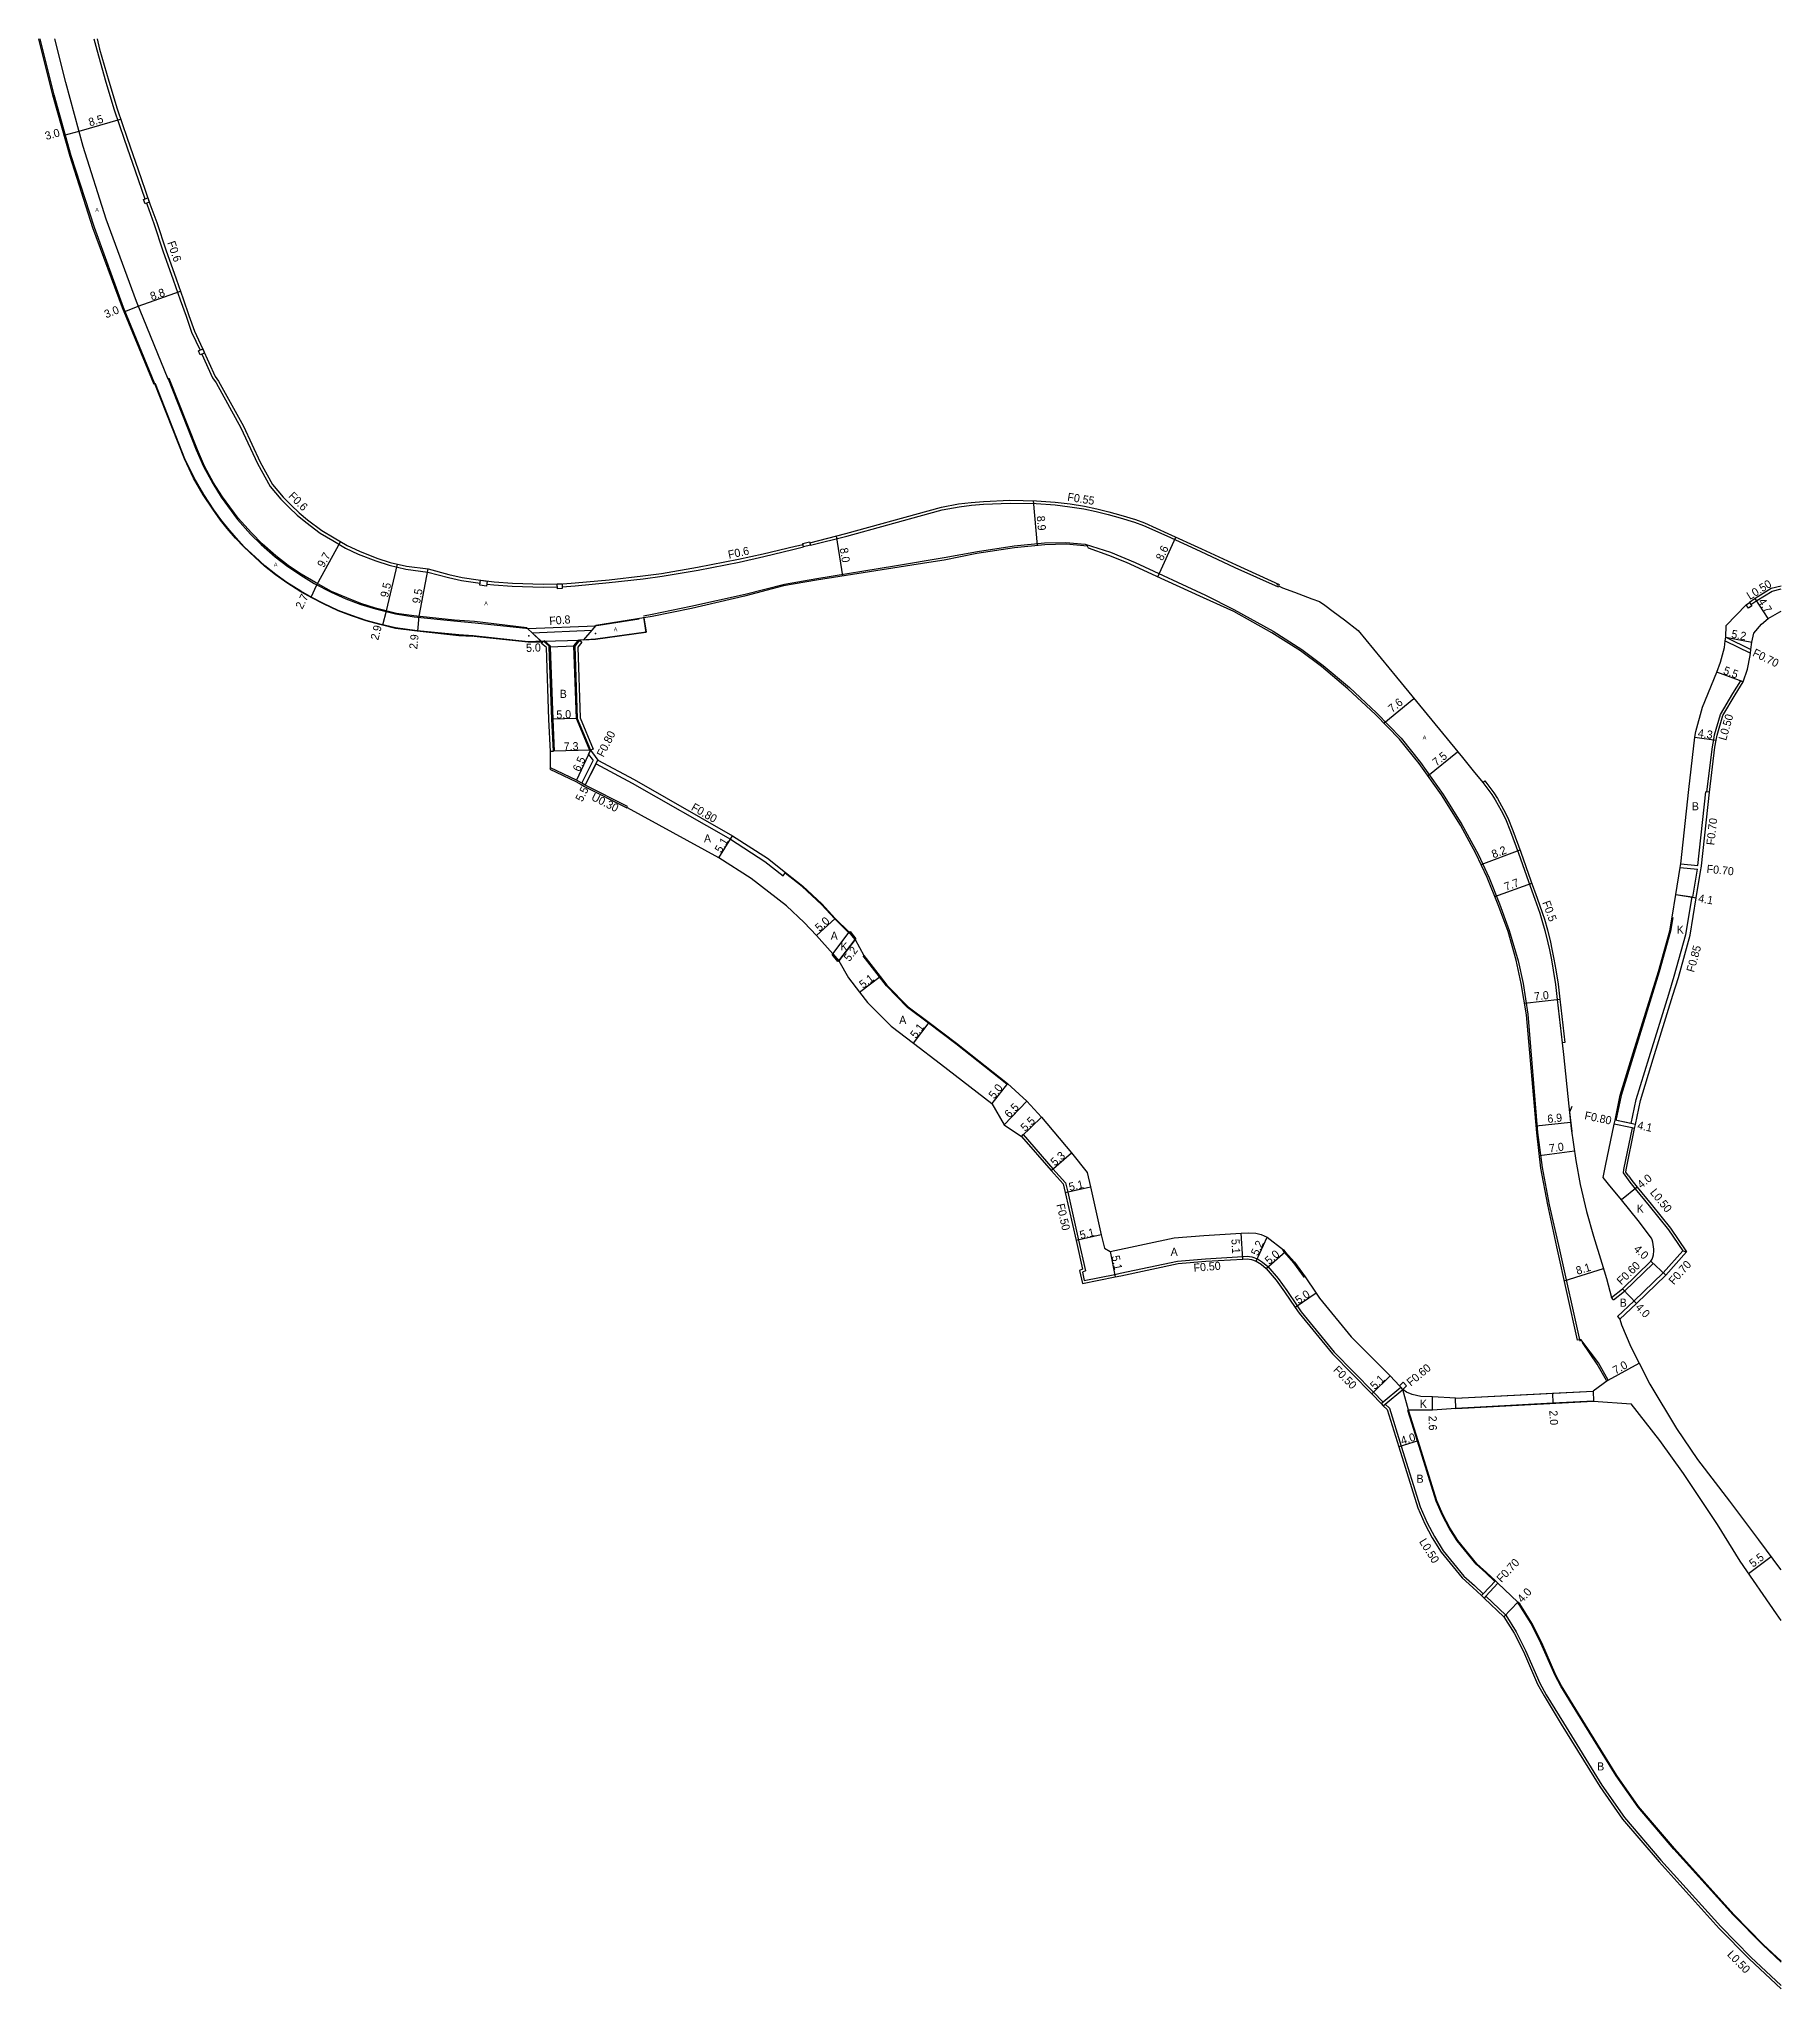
# Model space of a CAD drawing. Header units: metres. Extents: x -28000 to -24000, y -108000 to -105000.
# Drawn here: x -24343.6 to -24000, y -107184.5 to -106800 of the extents above; entities that cross this region are included whole.
import ezdxf

# ---------------------------------------------------------------- set-up
doc = ezdxf.new("R2010")
doc.units = ezdxf.units.M
doc.header["$LTSCALE"] = 2.5
for name, color, linetype in [('側溝・桝', 7, 'Continuous'), ('幅員', 7, 'Continuous'), ('歩道・分離帯・安全施設', 7, 'Continuous'), ('舗装', 7, 'Continuous'), ('道路', 7, 'Continuous')]:
    doc.layers.add(name, color=color, linetype=linetype)
doc.styles.get("Standard").update_dxf_attribs({"font": ''})
doc.styles.add('YOKO_DECO', font='')
doc.styles.get('Standard').set_extended_font_data('@MS PGothic')
doc.styles.get('YOKO_DECO').set_extended_font_data('MS PGothic')

msp = doc.modelspace()

# ---------------------------------------------------------------- texts
at = {"layer": '側溝・桝'}
for s, rotation, p in [('F0.6', 289, (-24318.3, -106840.15)), ('F0.6', 315, (-24294.51, -106890.23)), ('F0.55', 351, (-24140.84, -106891.03)), ('F0.6', 12, (-24207.5, -106902.49)), ('L0.50', 31.8349, (-24006.14, -106910.64)), ('F0.8', 4.6098, (-24242.88, -106915.54)), ('F0.70', 333.7903, (-24005.75, -106921.57)), ('L0.50', 73.6859, (-24010.84, -106938.43)), ('F0.80', 63.0944, (-24232.25, -106941.72)), ('U0.30', 333.2451, (-24234.79, -106949.98)), ('F0.80', 330.2313, (-24215.1, -106951.95)), ('F0.70', 83.6964, (-24013.15, -106959.03)), ('F0.70', 354.2791, (-24014.73, -106964.39)), ('F0.5', 290, (-24047.11, -106970.25)), ('F0.85', 74.3969, (-24017.16, -106984.13)), ('F0.80', 348.2432, (-24038.86, -107012.98)), ('L0.50', 309.1758, (-24025.93, -107027.48)), ('F0.50', 282.7522, (-24142.92, -107029.82)), ('F0.50', 4.7662, (-24115.8, -107043.09)), ('F0.60', 44.0049, (-24031.49, -107045.76)), ('F0.70', 48.1781, (-24021.14, -107045.74)), ('F0.50', 314.4361, (-24088.42, -107062.54)), ('F0.60', 39.7695, (-24073.01, -107065.73)), ('L0.50', 302.0786, (-24071.44, -107096.28)), ('F0.70', 46.8284, (-24055.12, -107104.45)), ('L0.50', 314.5509, (-24010.74, -107177.81))]:
    msp.add_text(s, height=1.6, rotation=rotation, dxfattribs=at).set_placement(p)
at = {"layer": '幅員'}
for s, rotation, p in [('8.5', 16, (-24333.55, -106817.24)), ('3.0', 15, (-24342.16, -106819.92)), ('8.8', 19, (-24321.33, -106851.56)), ('3.0', 22, (-24330.33, -106855.09)), ('8.9', 275, (-24146.8, -106894.08)), ('9.7', 61, (-24287.42, -106904.35)), ('8.0', 279, (-24185.64, -106900.45)), ('8.6', 65, (-24121.96, -106902.99)), ('2.7', 64, (-24291.66, -106912.54)), ('9.5', 77, (-24274.75, -106910.23)), ('9.5', 79, (-24268.44, -106911.41)), ('4.7', 302.6689, (-24004.59, -106910.89)), ('2.9', 76, (-24276.67, -106918.64)), ('5.2', 349.2682, (-24009.89, -106918.03)), ('2.9', 84, (-24269, -106920.37)), ('5.0', 2.0322, (-24247.49, -106920.86)), ('5.5', 339.932, (-24011.52, -106925.13)), ('5.0', 2.0322, (-24241.52, -106934.01)), ('7.6', 39, (-24076.69, -106932.9)), ('4.3', 352.2197, (-24016.48, -106937.61)), ('7.3', 1.475, (-24240.07, -106940.29)), ('6.5', 64.9372, (-24236.96, -106944.6)), ('7.5', 39, (-24067.95, -106943.47)), ('5.5', 63.0944, (-24236.44, -106950.53)), ('5.1', 58.6807, (-24209.06, -106960.6)), ('8.2', 21, (-24056.71, -106961.57)), ('7.7', 20, (-24054.24, -106967.97)), ('4.1', 350.6779, (-24016.4, -106970.17)), ('5.0', 42.3773, (-24189.63, -106976.08)), ('5.2', 52.7927, (-24183.73, -106982.02)), ('5.1', 37.7888, (-24181.04, -106987.29)), ('7.0', 7, (-24048.6, -106989.61)), ('5.1', 52.8843, (-24170.62, -106997.18)), ('5.0', 51.7286, (-24155.19, -107009.11)), ('6.5', 46.1229, (-24152.18, -107012.86)), ('5.5', 43.683, (-24149.07, -107015.51)), ('6.9', 6, (-24046, -107013.73)), ('4.1', 348.243, (-24028.43, -107014.9)), ('5.3', 40.9358, (-24143.23, -107022.31)), ('7.0', 8, (-24045.63, -107019.55)), ('4.0', 39.1038, (-24027.55, -107026.74)), ('5.1', 12.7672, (-24140.28, -107027.15)), ('5.1', 12.7776, (-24138.13, -107036.63)), ('5.1', 281.7086, (-24132.05, -107040.01)), ('5.1', 273.4404, (-24108.41, -107036.64)), ('5.2', 65.5179, (-24103.18, -107040.03)), ('5.0', 40.7145, (-24100.95, -107041.74)), ('4.0', 316.6517, (-24029.18, -107038.76)), ('8.1', 17, (-24040.16, -107043.68)), ('5.0', 34.2072, (-24095.15, -107049.5)), ('4.0', 313.6226, (-24028.84, -107050.18)), ('7.0', 29, (-24032.64, -107063.34)), ('5.1', 44.4304, (-24080.1, -107066.42)), ('2.0', 273.0306, (-24045.7, -107070.44)), ('2.6', 270.9799, (-24069.51, -107071.46)), ('4.0', 17.3446, (-24074.73, -107077.19)), ('5.5', 37, (-24005.52, -107101.42)), ('4.0', 46.6638, (-24051.04, -107108.44))]:
    msp.add_text(s, height=1.6, rotation=rotation, dxfattribs=at).set_placement(p)
at = {"layer": '舗装', "style": 'YOKO_DECO'}
for p in [(-24332.48, -106834.06, 154.45), (-24297.25, -106903.98, 153.92), (-24255.76, -106911.65, 152.91), (-24230.21, -106916.76, 153), (-24070.66, -106938.08, 152.14)]:
    msp.add_text('A', height=0.75, dxfattribs=at).set_placement(p)
at = {"layer": '舗装'}
for s, p in [('B', (-24240.88, -106929.92)), ('B', (-24017.59, -106952.08)), ('A', (-24212.43, -106958.41)), ('K', (-24020.57, -106976.41)), ('A', (-24187.44, -106977.61)), ('K', (-24185.53, -106979.72)), ('A', (-24173.92, -106994.2)), ('K', (-24028.47, -107031.42)), ('A', (-24120.39, -107039.93)), ('B', (-24031.82, -107049.96)), ('K', (-24071.25, -107069.9)), ('B', (-24071.89, -107084.67)), ('B', (-24036.27, -107141.4))]:
    msp.add_text(s, height=1.6, dxfattribs=at).set_placement(p)

# ---------------------------------------------------------------- linework, layer by layer
at = {"layer": '側溝・桝'}
for points in [[(-24332.75, -106800), (-24332.2, -106802.15), (-24330.4, -106808.49), (-24328.74, -106813.95), (-24326.78, -106819.72), (-24324.02, -106827.69), (-24322.68, -106831.53)], [(-24322.38, -106832.4), (-24322.27, -106832.71), (-24320.92, -106836.41), (-24319.15, -106841.75), (-24317.1, -106847.51), (-24315.71, -106851.43), (-24314.58, -106854.68), (-24313.48, -106857.82), (-24311.8, -106861.36)], [(-24311.45, -106862.16), (-24309.38, -106866.82), (-24308.65, -106867.77), (-24303.79, -106876.64), (-24300.47, -106883.68), (-24298, -106888.21), (-24295.87, -106890.71), (-24294.25, -106892.36), (-24292.69, -106893.87), (-24290.98, -106895.25), (-24288.14, -106897.41), (-24285.65, -106898.89), (-24283.1, -106900.39), (-24280.63, -106901.55), (-24277.14, -106902.91), (-24274.49, -106903.77), (-24271.21, -106904.53), (-24266.92, -106905.1), (-24262.85, -106906.18), (-24260.25, -106906.76), (-24257.02, -106907.23), (-24256.6, -106907.29)], [(-24191.42, -106899.81), (-24184.28, -106898.01), (-24168.05, -106893.58), (-24165.47, -106892.82), (-24162.12, -106892.22), (-24159.64, -106891.9), (-24157.27, -106891.7), (-24152.07, -106891.49), (-24146.89, -106891.57), (-24143.19, -106891.87), (-24140.27, -106892.22), (-24137.5, -106892.66), (-24135.05, -106893.14), (-24132.72, -106893.74), (-24130.35, -106894.39), (-24127.49, -106895.28), (-24125.77, -106895.91), (-24121.14, -106897.98), (-24114.56, -106901), (-24107.71, -106904.19), (-24099.19, -106908.03), (-24099.09, -106907.83)], [(-24240.39, -106908.01), (-24237.81, -106907.84), (-24231.12, -106907.15), (-24224.43, -106906.45), (-24220.7, -106905.94), (-24213.58, -106904.7), (-24205.52, -106903.14), (-24200.6, -106902.06), (-24194.92, -106900.68), (-24192.77, -106900.14)], [(-24255.25, -106907.46), (-24253.88, -106907.64), (-24250.24, -106907.9), (-24244.13, -106908.09), (-24241.36, -106908.03)], [(-24005.94, -106911.52), (-24004.8, -106910.73), (-24001.75, -106908.84), (-24000, -106908.42)], [(-24233.82, -106915.78), (-24247.16, -106916.3)], [(-24246.34, -106917.07), (-24234.53, -106916.59)], [(-24010.99, -106918.67), (-24006.03, -106921.11)], [(-24010.89, -106917.94), (-24005.95, -106920.37)], [(-24014.6, -106948.45), (-24013.52, -106939.57), (-24013.27, -106938.13), (-24013.1, -106937.18), (-24011.93, -106933.16), (-24009.5, -106929.06), (-24007.94, -106926.54), (-24007.46, -106926.72)], [(-24235.2, -106941.07), (-24234.82, -106940.25)], [(-24242.67, -106943.73), (-24242.81, -106944), (-24237.71, -106946.41), (-24236.67, -106946.97), (-24235.97, -106947.36), (-24227.63, -106951.56)], [(-24236.53, -106946.71), (-24234.28, -106942.27)], [(-24235.83, -106947.09), (-24233.7, -106942.9)], [(-24235.2, -106941.07), (-24234.51, -106941.97), (-24234.28, -106942.27)], [(-24233.7, -106942.9), (-24226.61, -106946.7), (-24207.23, -106957.79), (-24200.4, -106962.2), (-24196.82, -106964.99), (-24196.33, -106964.36)], [(-24058.78, -106946.59), (-24057.05, -106948.94), (-24056.39, -106950.01), (-24055.21, -106952.13), (-24054.36, -106953.77), (-24053.38, -106956.27), (-24051.78, -106960.53), (-24049.82, -106966.13), (-24048.58, -106969.6), (-24047.58, -106972.39), (-24047.16, -106973.72), (-24046.56, -106975.75), (-24045.98, -106978.19), (-24045.69, -106979.58), (-24045.3, -106981.54), (-24044.93, -106983.63), (-24044.47, -106986.45), (-24044.13, -106989.36), (-24043.56, -106994.5), (-24043.18, -106997.9)], [(-24016.41, -106962.99), (-24016.41, -106962.98), (-24014.8, -106948.42)], [(-24014.1, -106948.5), (-24014.6, -106948.45), (-24014.8, -106948.42)], [(-24019.89, -106963.34), (-24019.82, -106962.94), (-24019.79, -106962.65)], [(-24019.89, -106963.34), (-24016.5, -106963.68)], [(-24019.79, -106962.65), (-24016.41, -106962.99)], [(-24017.4, -106969.2), (-24016.5, -106963.68)], [(-24029.54, -107013.85), (-24028.54, -107009.07), (-24026.02, -107000.85), (-24022.15, -106988.3), (-24021.07, -106984.8), (-24018.76, -106976.55), (-24017.55, -106969.17)], [(-24017.55, -106969.17), (-24017.4, -106969.2), (-24016.71, -106969.31)], [(-24029.54, -107013.85), (-24032.72, -107013.19)], [(-24149.83, -107016.37), (-24149.47, -107016.03)], [(-24149.47, -107016.03), (-24143.59, -107022.75), (-24141.11, -107025.5), (-24140.69, -107027.35), (-24138.55, -107036.82), (-24137.19, -107042.85), (-24137.79, -107043.13), (-24137.42, -107044.78), (-24131.41, -107043.6), (-24130.32, -107043.37), (-24119.01, -107040.96), (-24113.5, -107040.5), (-24106.18, -107040.05), (-24105.3, -107040), (-24104.34, -107040.13), (-24103.28, -107040.53), (-24102.24, -107041.16), (-24101.21, -107042.05), (-24099.2, -107044.38), (-24097.49, -107046.75), (-24095.42, -107049.81), (-24094.66, -107050.94), (-24088.11, -107058.89), (-24080.35, -107066.81), (-24078.51, -107068.69), (-24078.48, -107068.72)], [(-24028.87, -107014.81), (-24029.36, -107014.71), (-24029.7, -107014.64), (-24032.88, -107013.98)], [(-24029.36, -107014.71), (-24031.05, -107022.89), (-24031.14, -107023.54), (-24030.46, -107024.45), (-24029.81, -107025.4), (-24028.76, -107026.69), (-24025.99, -107030.08), (-24022.17, -107034.77), (-24019.39, -107038.94)], [(-24019.39, -107038.94), (-24023.24, -107043.25), (-24029.02, -107048.84), (-24032.22, -107051.91), (-24031.76, -107052.44)], [(-24019.39, -107038.94), (-24018.64, -107039.16)], [(-24033.06, -107048.62), (-24030.9, -107046.9), (-24025.21, -107041.41), (-24025.65, -107040.99)], [(-24033.06, -107048.62), (-24033.44, -107048.15)], [(-24078.86, -107069.04), (-24078.48, -107068.72), (-24075, -107065.82)], [(-24078.44, -107069.47), (-24078.06, -107069.15), (-24074.59, -107066.26)], [(-24078.06, -107069.15), (-24077.24, -107069.98), (-24074.9, -107077.46), (-24071.15, -107089.44), (-24069.78, -107092.55), (-24068.35, -107095.28), (-24066.61, -107098.07), (-24062.54, -107103.07), (-24060.45, -107104.93), (-24058.72, -107106.56)], [(-24056.33, -107104), (-24058.72, -107106.56), (-24059.06, -107106.92)], [(-24055.82, -107104.48), (-24058.21, -107107.04), (-24058.55, -107107.4)], [(-24058.21, -107107.04), (-24058.21, -107107.04), (-24054.25, -107110.78), (-24052.22, -107114.07), (-24050.37, -107117.72), (-24047.56, -107124.18), (-24046.3, -107126.45), (-24042.92, -107132), (-24035.34, -107144.3), (-24030.85, -107150.67), (-24023.68, -107159.11), (-24011.85, -107172.19), (-24005.94, -107178.19), (-24000, -107183.8)]]:
    msp.add_lwpolyline(points, dxfattribs=at)
for points in [[(-24322.13, -106831.34), (-24321.83, -106832.2), (-24322.65, -106832.49), (-24322.95, -106831.63)], [(-24310.91, -106861.92), (-24311.77, -106862.3), (-24312.12, -106861.5), (-24311.26, -106861.12)], [(-24191.59, -106899.12), (-24191.42, -106899.81), (-24192.77, -106900.14), (-24192.94, -106899.45)], [(-24256.52, -106906.7), (-24255.17, -106906.88), (-24255.3, -106907.86), (-24256.65, -106907.69)], [(-24241.37, -106907.44), (-24240.4, -106907.42), (-24240.38, -106908.37), (-24241.35, -106908.39)], [(-24005.77, -106911.77), (-24006.43, -106912.22), (-24006.88, -106911.55), (-24006.22, -106911.1), (-24005.94, -106911.52)], [(-24074.59, -107066.26), (-24075, -107065.82), (-24075.27, -107065.53), (-24074.53, -107064.85), (-24073.86, -107065.58)]]:
    msp.add_lwpolyline(points, close=True, dxfattribs=at)
at = {"layer": '幅員'}
for points in [[(-24335.69, -106818.16), (-24327.48, -106815.82)], [(-24338.61, -106818.97), (-24335.69, -106818.16)], [(-24324.02, -106852.66), (-24315.69, -106849.71)], [(-24326.77, -106853.79), (-24324.02, -106852.66)], [(-24147.52, -106891.02), (-24146.68, -106899.88)], [(-24288.76, -106907.63), (-24284.09, -106899.12)], [(-24186.36, -106897.99), (-24185.13, -106905.88)], [(-24122.91, -106906.03), (-24119.33, -106898.21)], [(-24275.06, -106912.74), (-24272.9, -106903.53)], [(-24268.57, -106913.83), (-24266.8, -106904.5)], [(-24289.92, -106910.04), (-24288.76, -106907.63)], [(-24275.77, -106915.51), (-24275.06, -106912.74)], [(-24002.54, -106914.27), (-24005.07, -106910.31)], [(-24268.89, -106916.76), (-24268.57, -106913.83)], [(-24237.93, -106919.72), (-24242.93, -106919.9)], [(-24010.89, -106917.94), (-24005.78, -106918.91)], [(-24007.46, -106926.72), (-24012.63, -106924.83)], [(-24078.32, -106934.9), (-24072.41, -106930.05)], [(-24237.42, -106933.96), (-24242.42, -106934.14)], [(-24234.82, -106940.25), (-24242.12, -106940.44)], [(-24234.82, -106940.25), (-24237.57, -106946.14)], [(-24017.03, -106937.63), (-24012.77, -106938.22)], [(-24235.83, -106947.09), (-24233.34, -106942.19)], [(-24069.63, -106945.31), (-24063.81, -106940.53)], [(-24209.47, -106961.46), (-24206.82, -106957.1)], [(-24059.17, -106962.77), (-24051.48, -106959.88)], [(-24056.46, -106969.07), (-24049.16, -106966.46)], [(-24020.76, -106968.65), (-24016.71, -106969.31)], [(-24190.23, -106976.76), (-24186.54, -106973.39)], [(-24185.86, -106981.78), (-24182.63, -106977.52)], [(-24181.73, -106987.95), (-24177.7, -106984.82)], [(-24050.6, -106990.1), (-24043.62, -106989.29)], [(-24171.12, -106998), (-24168.04, -106993.93)], [(-24152.57, -107005.96), (-24155.67, -107009.88)], [(-24148.74, -107009.44), (-24153.25, -107014.12)], [(-24145.86, -107012.58), (-24149.83, -107016.37)], [(-24028.7, -107014.03), (-24032.72, -107013.19)], [(-24048.31, -107014.3), (-24041.49, -107013.58)], [(-24143.96, -107023.08), (-24139.96, -107019.61)], [(-24047.65, -107020.17), (-24040.75, -107019.23)], [(-24141.18, -107027.46), (-24136.21, -107026.33)], [(-24028.37, -107026.38), (-24031.47, -107028.9)], [(-24134.06, -107035.81), (-24139.03, -107036.93)], [(-24106.15, -107040.55), (-24106.45, -107035.46)], [(-24103.5, -107040.98), (-24101.35, -107036.25)], [(-24132.34, -107039.1), (-24131.31, -107044.09)], [(-24101.56, -107042.4), (-24097.77, -107039.14)], [(-24042.74, -107044.86), (-24035.01, -107042.43)], [(-24025.65, -107040.99), (-24022.74, -107043.74)], [(-24091.7, -107047.28), (-24095.83, -107050.09)], [(-24031.29, -107046.45), (-24028.53, -107049.34)], [(-24034.11, -107064.46), (-24027.97, -107061.1)], [(-24080.71, -107067.16), (-24077.06, -107063.59)], [(-24045.08, -107067), (-24044.98, -107069)], [(-24068.72, -107070.35), (-24068.77, -107067.75)], [(-24071.55, -107076.42), (-24075.37, -107077.61)], [(-24006.38, -107102.53), (-24001.96, -107099.23)], [(-24054.64, -107111.09), (-24051.89, -107108.18)]]:
    msp.add_lwpolyline(points, dxfattribs=at)
at = {"layer": '歩道・分離帯・安全施設'}
for points in [[(-24258.04, -106917.81), (-24260.81, -106917.68), (-24269.01, -106916.74), (-24273.28, -106916.21), (-24276.39, -106915.45), (-24279.07, -106914.75), (-24281.92, -106913.75), (-24284.6, -106912.74), (-24287.48, -106911.4), (-24289.8, -106910.2), (-24291.97, -106908.98), (-24294.72, -106907.25), (-24296.93, -106905.64), (-24299.12, -106903.93), (-24301.03, -106902.2), (-24303.17, -106900.16), (-24304.8, -106898.42), (-24306.44, -106896.52), (-24307.8, -106894.84), (-24309.2, -106892.91), (-24311.18, -106889.87), (-24313.09, -106886.56), (-24314.87, -106882.79), (-24320.73, -106867.99), (-24326.89, -106852.93), (-24332.67, -106837.15), (-24337.24, -106823.04), (-24340.57, -106811.04), (-24343.33, -106800)], [(-24244.56, -106918.75), (-24246.34, -106917.07), (-24247.16, -106916.3), (-24247.39, -106916.08), (-24257.67, -106914.83), (-24261.62, -106914.59), (-24269.68, -106913.71), (-24273.09, -106913.25), (-24277.19, -106912.2), (-24280.08, -106911.29), (-24282.87, -106910.16), (-24285.88, -106908.91), (-24289.06, -106907.17), (-24291.87, -106905.55), (-24294.44, -106903.8), (-24296.86, -106901.9), (-24299.58, -106899.54), (-24301.69, -106897.4), (-24304.31, -106894.46), (-24307.41, -106890.26), (-24309.16, -106887.51), (-24310.93, -106884.21), (-24312.31, -106880.98), (-24317.94, -106866.97), (-24318.09, -106867.04), (-24324.38, -106851.78), (-24330.31, -106835.5), (-24334.86, -106821.18), (-24338.32, -106808.59), (-24340.44, -106800)], [(-24318.09, -106867.04), (-24324.38, -106851.78), (-24330.31, -106835.5), (-24334.86, -106821.18), (-24338.32, -106808.59), (-24340.44, -106800)], [(-24244.58, -106918.73), (-24246.34, -106917.07), (-24247.16, -106916.3), (-24247.39, -106916.08), (-24257.67, -106914.83), (-24261.62, -106914.59), (-24269.68, -106913.71), (-24273.09, -106913.25), (-24277.19, -106912.2), (-24280.08, -106911.29), (-24282.87, -106910.16), (-24285.88, -106908.91), (-24289.06, -106907.17), (-24291.87, -106905.55), (-24294.44, -106903.8), (-24296.86, -106901.9), (-24299.58, -106899.54), (-24301.69, -106897.4), (-24304.31, -106894.46), (-24307.41, -106890.26), (-24309.16, -106887.51), (-24310.93, -106884.21), (-24312.31, -106880.98), (-24317.94, -106866.97), (-24318.09, -106867.04), (-24324.38, -106851.78), (-24330.31, -106835.5), (-24334.86, -106821.18), (-24338.32, -106808.59), (-24340.44, -106800)], [(-24318.14, -106867.01), (-24312.58, -106881), (-24311.13, -106884.29), (-24309.33, -106887.64), (-24307.67, -106890.34), (-24304.43, -106894.73), (-24301.85, -106897.61), (-24299.74, -106899.69), (-24297.02, -106902.08), (-24294.49, -106904.03), (-24291.95, -106905.73), (-24289.33, -106907.33), (-24285.99, -106909.06), (-24283.05, -106910.36), (-24280.13, -106911.49), (-24277.22, -106912.37), (-24273.24, -106913.36), (-24269.61, -106913.95), (-24261.74, -106914.72), (-24257.59, -106915.12), (-24246.97, -106916.22)], [(-24224.36, -106913.72), (-24222.68, -106913.42), (-24215.03, -106911.86), (-24204.28, -106909.44), (-24196.57, -106907.46), (-24190.2, -106906.36), (-24174.87, -106903.87), (-24165.06, -106902.21), (-24158.47, -106901.02), (-24151.24, -106899.92), (-24145.25, -106899.37), (-24141.06, -106899.3), (-24137.23, -106899.62), (-24132.27, -106901.18), (-24127.41, -106903.2), (-24113.49, -106909.64), (-24107.9, -106912.5), (-24100.18, -106916.73), (-24094.48, -106920.38), (-24090.3, -106923.52), (-24085.13, -106927.89), (-24079.81, -106932.87), (-24074.91, -106937.87), (-24071.09, -106942.63), (-24066.61, -106948.99), (-24062.95, -106954.87), (-24059.76, -106960.76), (-24057.56, -106965.4), (-24055.5, -106970.51), (-24053.62, -106975.75), (-24051.84, -106981.75), (-24050.88, -106986.25), (-24049.91, -106992.3), (-24048, -107015.61), (-24047.08, -107022.53), (-24045.74, -107029.85), (-24043.7, -107038.74), (-24039.7, -107056.78)], [(-24099.32, -106907.7), (-24099.37, -106907.36)], [(-24224.35, -106914.02), (-24223.9, -106917.02), (-24233.81, -106918.4), (-24236.24, -106918.52)], [(-24224.31, -106914.15), (-24233.73, -106915.67), (-24234.53, -106916.59), (-24236.18, -106918.48)], [(-24224.31, -106914.15), (-24233.73, -106915.67), (-24234.53, -106916.59), (-24236.18, -106918.48)], [(-24225.24, -106914.4), (-24234.01, -106915.75)], [(-24244.49, -106918.9), (-24247.08, -106918.93), (-24257.84, -106917.83)], [(-24243.98, -106918.62), (-24242.78, -106919.63), (-24242.78, -106919.89), (-24242.27, -106934.13), (-24241.97, -106940.43)], [(-24234.96, -106940.31), (-24237.57, -106933.99), (-24238.08, -106919.67), (-24237.08, -106918.46)], [(-24183.88, -106976.24), (-24186.65, -106973.49), (-24189.27, -106970.62), (-24193.03, -106967.13), (-24196.42, -106964.48)], [(-24021.36, -106973.21), (-24021.79, -106975.88), (-24024.04, -106983.92), (-24028.99, -106999.94), (-24031.55, -107008.3), (-24032.57, -107013.22)], [(-24152.67, -107006.07), (-24152.67, -107006.07), (-24162.73, -106998.14), (-24168.13, -106994.05), (-24172.26, -106990.93), (-24176.45, -106986.68), (-24177.82, -106984.92), (-24181.02, -106980.79)], [(-24041.17, -107015.42), (-24041.67, -107011.52), (-24041.16, -107010.44)], [(-24093.99, -107044.17), (-24096.1, -107041.29), (-24097.89, -107039.24), (-24098.26, -107038.82)], [(-24034.4, -107064.53), (-24036.27, -107061.26), (-24039.13, -107057.02)], [(-24056.43, -107104.11), (-24058.19, -107102.45), (-24060.11, -107100.75), (-24063.88, -107096.12), (-24065.45, -107093.61), (-24066.76, -107091.1), (-24068, -107088.27), (-24071.7, -107076.47), (-24073.6, -107070.4)], [(-24000, -107179.19), (-24003.6, -107175.79), (-24009.41, -107169.89), (-24021.16, -107156.9), (-24028.2, -107148.61), (-24032.54, -107142.45), (-24040.07, -107130.26), (-24043.4, -107124.77), (-24044.55, -107122.69), (-24047.34, -107116.3), (-24049.3, -107112.43), (-24051.63, -107108.64), (-24052, -107108.29)]]:
    msp.add_lwpolyline(points, dxfattribs=at)
for p in [(-24233.85, -106917.2, 153.87), (-24246.97, -106917.7, 153.75)]:
    msp.add_point(p, dxfattribs=at)
at = {"layer": '舗装'}
for points in [[(-24020.76, -106968.65), (-24017.55, -106969.17), (-24017.4, -106969.2), (-24016.71, -106969.31)], [(-24187.01, -106980.39), (-24183.78, -106976.13)], [(-24185.86, -106981.78), (-24182.63, -106977.52)], [(-24031.29, -107046.45), (-24028.53, -107049.34)], [(-24073.45, -107070.36), (-24074.59, -107066.26)]]:
    msp.add_lwpolyline(points, dxfattribs=at)
at = {"layer": '道路'}
for points in [[(-24244.07, -106918.73), (-24247.09, -106918.84), (-24257.98, -106917.69), (-24260.79, -106917.51), (-24269, -106916.66), (-24273.26, -106916.12), (-24276.38, -106915.36), (-24279.05, -106914.67), (-24281.91, -106913.66), (-24284.56, -106912.66), (-24287.44, -106911.31), (-24289.76, -106910.13), (-24291.92, -106908.9), (-24294.68, -106907.18), (-24296.87, -106905.57), (-24299.07, -106903.86), (-24300.98, -106902.13), (-24303.11, -106900.1), (-24304.71, -106898.36), (-24306.37, -106896.47), (-24307.73, -106894.76), (-24309.13, -106892.86), (-24311.09, -106889.83), (-24313.01, -106886.52), (-24314.79, -106882.76), (-24320.63, -106868), (-24320.86, -106868.1), (-24327.1, -106853), (-24332.97, -106837.21), (-24337.43, -106823.16), (-24340.83, -106811.07), (-24343.59, -106800)], [(-24332.14, -106800), (-24331.63, -106802), (-24329.83, -106808.32), (-24328.18, -106813.77), (-24326.22, -106819.53), (-24323.46, -106827.5), (-24321.72, -106832.51), (-24320.36, -106836.21), (-24318.6, -106841.56), (-24316.54, -106847.31), (-24315.15, -106851.23), (-24314.02, -106854.49), (-24312.93, -106857.6), (-24311.32, -106861), (-24308.87, -106866.52), (-24308.15, -106867.45), (-24303.27, -106876.37), (-24299.94, -106883.41), (-24297.51, -106887.87), (-24295.44, -106890.31), (-24293.84, -106891.94), (-24292.3, -106893.42), (-24290.62, -106894.78), (-24287.8, -106896.92), (-24285.35, -106898.38), (-24282.82, -106899.87), (-24280.4, -106901.01), (-24276.94, -106902.36), (-24274.33, -106903.2), (-24271.08, -106903.96), (-24266.81, -106904.49), (-24262.73, -106905.61), (-24260.15, -106906.18), (-24256.94, -106906.65), (-24253.82, -106907.06), (-24250.21, -106907.31), (-24244.13, -106907.5), (-24240.25, -106907.41), (-24237.85, -106907.25), (-24231.15, -106906.61), (-24224.5, -106905.86), (-24220.79, -106905.36), (-24213.69, -106904.12), (-24205.64, -106902.56), (-24200.73, -106901.49), (-24194.42, -106900.03), (-24192.89, -106899.66), (-24192.94, -106899.45), (-24191.59, -106899.12)], [(-24191.59, -106899.12), (-24191.54, -106899.34), (-24184.42, -106897.49), (-24168.2, -106893.05), (-24165.6, -106892.29), (-24162.2, -106891.68), (-24159.7, -106891.36), (-24157.3, -106891.16), (-24152.08, -106890.95), (-24146.86, -106891.03), (-24143.14, -106891.33), (-24140.19, -106891.68), (-24137.4, -106892.13), (-24134.93, -106892.61), (-24132.58, -106893.21), (-24130.2, -106893.87), (-24127.32, -106894.77), (-24125.56, -106895.41), (-24120.91, -106897.49), (-24114.33, -106900.51), (-24107.49, -106903.69), (-24098.96, -106907.54), (-24099.09, -106907.83)], [(-24034.11, -107064.46), (-24035.99, -107061), (-24039.47, -107056.4), (-24040.12, -107056.57), (-24044.24, -107038.13), (-24045.99, -107029.84), (-24047.36, -107022.62), (-24048.19, -107015.66), (-24050.23, -106992.43), (-24051.22, -106986.22), (-24052.22, -106981.62), (-24053.83, -106976), (-24055.8, -106970.69), (-24057.97, -106965.3), (-24060.19, -106960.62), (-24063.24, -106955.01), (-24066.97, -106949.02), (-24071.37, -106942.87), (-24075.28, -106938.03), (-24080, -106933.18), (-24085.41, -106928.15), (-24090.65, -106923.73), (-24094.77, -106920.64), (-24100.4, -106917.06), (-24107.94, -106912.91), (-24113.9, -106910.2), (-24121.51, -106906.67), (-24129.07, -106903.2), (-24132.56, -106901.83), (-24136.58, -106900.38), (-24136.78, -106900), (-24141.01, -106899.59), (-24145.19, -106899.74), (-24151.17, -106900.3), (-24158.6, -106901.47), (-24165.03, -106902.75), (-24168.05, -106903.22), (-24190.23, -106906.68), (-24196.72, -106907.79), (-24204.46, -106909.83), (-24214.88, -106912.28), (-24222.67, -106913.84), (-24224.31, -106914.15), (-24223.86, -106916.98), (-24233.82, -106918.36), (-24236.59, -106918.5), (-24236.97, -106918.56)], [(-24099.09, -106907.83), (-24098.35, -106908.19), (-24095.93, -106909.09), (-24092.54, -106910.37), (-24091.02, -106910.93), (-24089.96, -106911.64), (-24088.32, -106912.86), (-24086.12, -106914.5), (-24083.43, -106916.62), (-24075.86, -106925.85), (-24062.84, -106941.7), (-24060.71, -106944.32), (-24058.78, -106946.59), (-24058.39, -106946.29), (-24056.63, -106948.65), (-24055.94, -106949.75), (-24054.76, -106951.89), (-24053.89, -106953.56), (-24052.9, -106956.09), (-24051.3, -106960.35), (-24049.34, -106965.96), (-24048.1, -106969.43), (-24047.1, -106972.23), (-24046.67, -106973.57), (-24046.06, -106975.62), (-24045.48, -106978.08), (-24045.19, -106979.47), (-24044.79, -106981.45), (-24044.43, -106983.54), (-24043.96, -106986.38), (-24043.62, -106989.31), (-24043.05, -106994.44), (-24042.67, -106997.85), (-24043.18, -106997.9)], [(-24000, -106907.91), (-24001.94, -106908.37), (-24005.07, -106910.31), (-24006.22, -106911.1)], [(-24018.17, -106947.99), (-24017.03, -106937.63), (-24016.78, -106936.54), (-24015.49, -106931.76), (-24012.63, -106924.83), (-24011.96, -106922.89), (-24011.16, -106920.01), (-24010.99, -106918.67), (-24010.89, -106917.94), (-24010.79, -106915.63), (-24006.88, -106911.55), (-24006.22, -106911.1)], [(-24013.02, -106939.63), (-24012.77, -106938.22), (-24012.62, -106937.29), (-24011.47, -106933.37), (-24009.07, -106929.32), (-24007.46, -106926.72), (-24006.62, -106924.27), (-24006.08, -106921.55), (-24006.03, -106921.11), (-24005.95, -106920.37), (-24005.78, -106918.91), (-24005.35, -106917.18), (-24003.82, -106915.37), (-24002.54, -106914.27), (-24000.23, -106912.93), (-24000, -106912.84)], [(-24242.12, -106940.44), (-24242.42, -106934.14), (-24242.93, -106919.9), (-24242.93, -106919.7), (-24244.07, -106918.73)], [(-24234.82, -106940.25), (-24237.42, -106933.96), (-24237.93, -106919.72), (-24236.97, -106918.56)], [(-24234.82, -106940.25), (-24233.88, -106941.48), (-24233.34, -106942.19), (-24226.23, -106946), (-24206.82, -106957.1), (-24199.93, -106961.54), (-24196.33, -106964.36), (-24192.93, -106967.01), (-24189.16, -106970.52), (-24186.54, -106973.39), (-24183.78, -106976.13)], [(-24021.34, -106988.55), (-24020.25, -106985.04), (-24017.93, -106976.73), (-24016.71, -106969.31), (-24015.8, -106963.75), (-24015.76, -106963.49), (-24015.71, -106963.06), (-24014.1, -106948.5), (-24013.02, -106939.63)], [(-24187.01, -106980.39), (-24190.23, -106976.76), (-24192.64, -106974.23), (-24196.16, -106970.89), (-24203.1, -106965.54), (-24209.47, -106961.46), (-24227.53, -106951.61), (-24227.63, -106951.56), (-24227.49, -106951.3), (-24235.83, -106947.09), (-24236.53, -106946.71), (-24237.57, -106946.14), (-24242.67, -106943.73), (-24242.72, -106940.47), (-24242.12, -106940.44)], [(-24021.5, -106973.18), (-24020.76, -106968.65), (-24019.89, -106963.34), (-24019.82, -106962.94), (-24019.79, -106962.65), (-24018.17, -106947.99)], [(-24035.09, -107024.51), (-24034.59, -107022.21), (-24032.88, -107013.98), (-24032.72, -107013.19), (-24031.7, -107008.26), (-24029.13, -106999.9), (-24024.19, -106983.88), (-24021.94, -106975.84), (-24021.5, -106973.18)], [(-24182.63, -106977.52), (-24183.78, -106976.13)], [(-24182.63, -106977.52), (-24180.9, -106980.7), (-24177.7, -106984.82), (-24176.34, -106986.58), (-24172.16, -106990.81), (-24168.04, -106993.93), (-24162.64, -106998.02), (-24152.57, -107005.96), (-24148.74, -107009.44), (-24145.86, -107012.58), (-24139.96, -107019.61), (-24136.84, -107023.51), (-24136.21, -107026.33), (-24134.06, -107035.81), (-24133.46, -107038.44)], [(-24185.86, -106981.78), (-24187.01, -106980.39)], [(-24185.86, -106981.78), (-24183.93, -106985.12), (-24181.73, -106987.95), (-24180.19, -106989.95), (-24175.54, -106994.66), (-24171.12, -106998), (-24165.76, -107002.05), (-24155.67, -107009.88), (-24153.25, -107014.12), (-24149.83, -107016.37)], [(-24030.06, -107024.15), (-24030.62, -107023.4), (-24030.56, -107022.98), (-24028.87, -107014.81), (-24028.7, -107014.03), (-24027.72, -107009.28), (-24025.21, -107001.1), (-24021.34, -106988.55)], [(-24043.18, -106997.9), (-24042.93, -107000.23), (-24041.82, -107010.44), (-24041.36, -107014.79), (-24040.49, -107021.15), (-24039.59, -107025.85), (-24038.35, -107031.16), (-24036.97, -107036.05), (-24035.34, -107041.38), (-24034.4, -107044.4), (-24033.44, -107048.15)], [(-24149.83, -107016.37), (-24143.96, -107023.08), (-24141.57, -107025.74), (-24141.18, -107027.46), (-24139.03, -107036.93), (-24137.77, -107042.57), (-24138.37, -107042.84), (-24137.8, -107045.37), (-24131.31, -107044.09), (-24130.22, -107043.86), (-24118.93, -107041.45), (-24113.46, -107041), (-24106.15, -107040.55), (-24105.32, -107040.5), (-24104.47, -107040.62), (-24103.5, -107040.98), (-24102.53, -107041.57), (-24101.56, -107042.4), (-24099.59, -107044.69), (-24097.9, -107047.04), (-24095.83, -107050.09), (-24095.06, -107051.24), (-24088.48, -107059.23), (-24080.71, -107067.16), (-24078.86, -107069.04), (-24078.44, -107069.47), (-24077.68, -107070.24), (-24075.37, -107077.61), (-24071.61, -107089.62), (-24070.23, -107092.77), (-24068.79, -107095.53), (-24067.01, -107098.36), (-24062.9, -107103.42), (-24060.78, -107105.29), (-24059.06, -107106.92), (-24058.55, -107107.4), (-24054.64, -107111.09), (-24052.66, -107114.31), (-24050.82, -107117.94), (-24048.01, -107124.4), (-24046.73, -107126.7), (-24043.35, -107132.27), (-24035.75, -107144.58), (-24031.25, -107150.98), (-24024.05, -107159.44), (-24012.21, -107172.53), (-24006.29, -107178.55), (-24000, -107184.48)], [(-24033.44, -107048.15), (-24031.29, -107046.45), (-24025.65, -107040.99), (-24025.44, -107040.6), (-24025.28, -107040.17), (-24025.18, -107039.73), (-24025.15, -107039.57), (-24025.1, -107039.09), (-24025.11, -107038.6), (-24025.15, -107038.15), (-24025.21, -107037.69), (-24025.27, -107037.24), (-24025.38, -107036.8), (-24025.52, -107036.42), (-24028.19, -107032.93), (-24031.47, -107028.9), (-24034, -107025.8), (-24035.09, -107024.51)], [(-24030.06, -107024.15), (-24029.42, -107025.09), (-24028.37, -107026.38), (-24025.6, -107029.77), (-24021.77, -107034.47), (-24018.64, -107039.16), (-24022.74, -107043.74), (-24028.53, -107049.34), (-24031.76, -107052.44)], [(-24132.34, -107039.1), (-24119.68, -107036.4), (-24113.83, -107035.91), (-24106.45, -107035.46), (-24105.06, -107035.37), (-24103.6, -107035.45), (-24102.54, -107035.74), (-24101.35, -107036.25), (-24098.14, -107038.72)], [(-24133.46, -107038.44), (-24132.34, -107039.1)], [(-24098.14, -107038.72), (-24097.77, -107039.14), (-24095.98, -107041.2), (-24093.87, -107044.09), (-24091.7, -107047.28), (-24091.05, -107048.24), (-24084.76, -107055.88), (-24077.06, -107063.59), (-24075.27, -107065.53), (-24074.59, -107066.26)], [(-24031.76, -107052.44), (-24031.46, -107053.53), (-24029.62, -107057.89), (-24027.97, -107061.1), (-24025.87, -107065.24), (-24020.63, -107073.98), (-24016.47, -107080.1), (-24010.15, -107088.32), (-24004.43, -107095.92), (-24000.07, -107101.76), (-24000, -107101.69)], [(-24064.22, -107068.02), (-24068.77, -107067.75), (-24071.01, -107067.64), (-24072.77, -107067.27), (-24073.86, -107066.78), (-24074.59, -107066.26)], [(-24064.22, -107068.02), (-24045.08, -107067), (-24037.06, -107066.58)], [(-24064.22, -107068.02), (-24037.06, -107066.58)], [(-24034.11, -107064.46), (-24037.06, -107066.58)], [(-24064.12, -107070.02), (-24068.72, -107070.35), (-24073.45, -107070.36)], [(-24000, -107178.98), (-24003.49, -107175.69), (-24009.3, -107169.79), (-24021.04, -107156.8), (-24028.08, -107148.52), (-24032.41, -107142.37), (-24039.94, -107130.18), (-24043.27, -107124.69), (-24044.42, -107122.62), (-24047.2, -107116.23), (-24049.17, -107112.35), (-24051.51, -107108.55), (-24051.89, -107108.18), (-24055.82, -107104.48), (-24056.33, -107104), (-24058.09, -107102.34), (-24060.01, -107100.64), (-24063.75, -107096.03), (-24065.32, -107093.54), (-24066.62, -107091.04), (-24067.86, -107088.21), (-24071.55, -107076.42), (-24073.45, -107070.36)], [(-24064.12, -107070.02), (-24044.98, -107069), (-24036.96, -107068.58)], [(-24064.12, -107070.02), (-24036.96, -107068.58)], [(-24036.96, -107068.58), (-24029.57, -107069.11)], [(-24000, -107111.81), (-24000.87, -107110.48), (-24008.04, -107100.12), (-24012.55, -107092.89), (-24019.26, -107082.84), (-24023.91, -107076.35), (-24029.57, -107069.11)]]:
    msp.add_lwpolyline(points, dxfattribs=at)
for points in [[(-24242.72, -106940.47), (-24243.02, -106934.16), (-24243.52, -106919.99), (-24244.46, -106919.19), (-24244.07, -106918.73), (-24242.93, -106919.7), (-24242.93, -106919.9), (-24242.42, -106934.14), (-24242.12, -106940.44)], [(-24242.12, -106940.44), (-24242.42, -106934.14), (-24242.93, -106919.9), (-24242.93, -106919.7), (-24244.07, -106918.73), (-24236.97, -106918.56), (-24237.93, -106919.72), (-24237.42, -106933.96), (-24234.82, -106940.25)], [(-24234.82, -106940.25), (-24237.42, -106933.96), (-24237.93, -106919.72), (-24236.97, -106918.56), (-24236.51, -106918.94), (-24237.32, -106919.93), (-24236.83, -106933.83), (-24234.26, -106940.02)], [(-24187.01, -106980.39), (-24183.78, -106976.13), (-24182.63, -106977.52), (-24185.86, -106981.78)], [(-24183.78, -106976.13), (-24183.62, -106976), (-24182.48, -106977.39), (-24182.63, -106977.52)], [(-24186.02, -106981.9), (-24187.16, -106980.51), (-24187.01, -106980.39), (-24185.86, -106981.78)], [(-24064.22, -107068.02), (-24045.08, -107067), (-24037.06, -107066.58), (-24036.96, -107068.58), (-24044.98, -107069), (-24064.12, -107070.02)]]:
    msp.add_lwpolyline(points, close=True, dxfattribs=at)

msp.set_redraw_order([(e.dxf.handle, doc.entitydb.next_handle()) for e in msp.query("TEXT MTEXT ATTDEF DIMENSION ARC_DIMENSION")])  # texts and dimensions are drawn at this point

doc.saveas('drawing.dxf')
